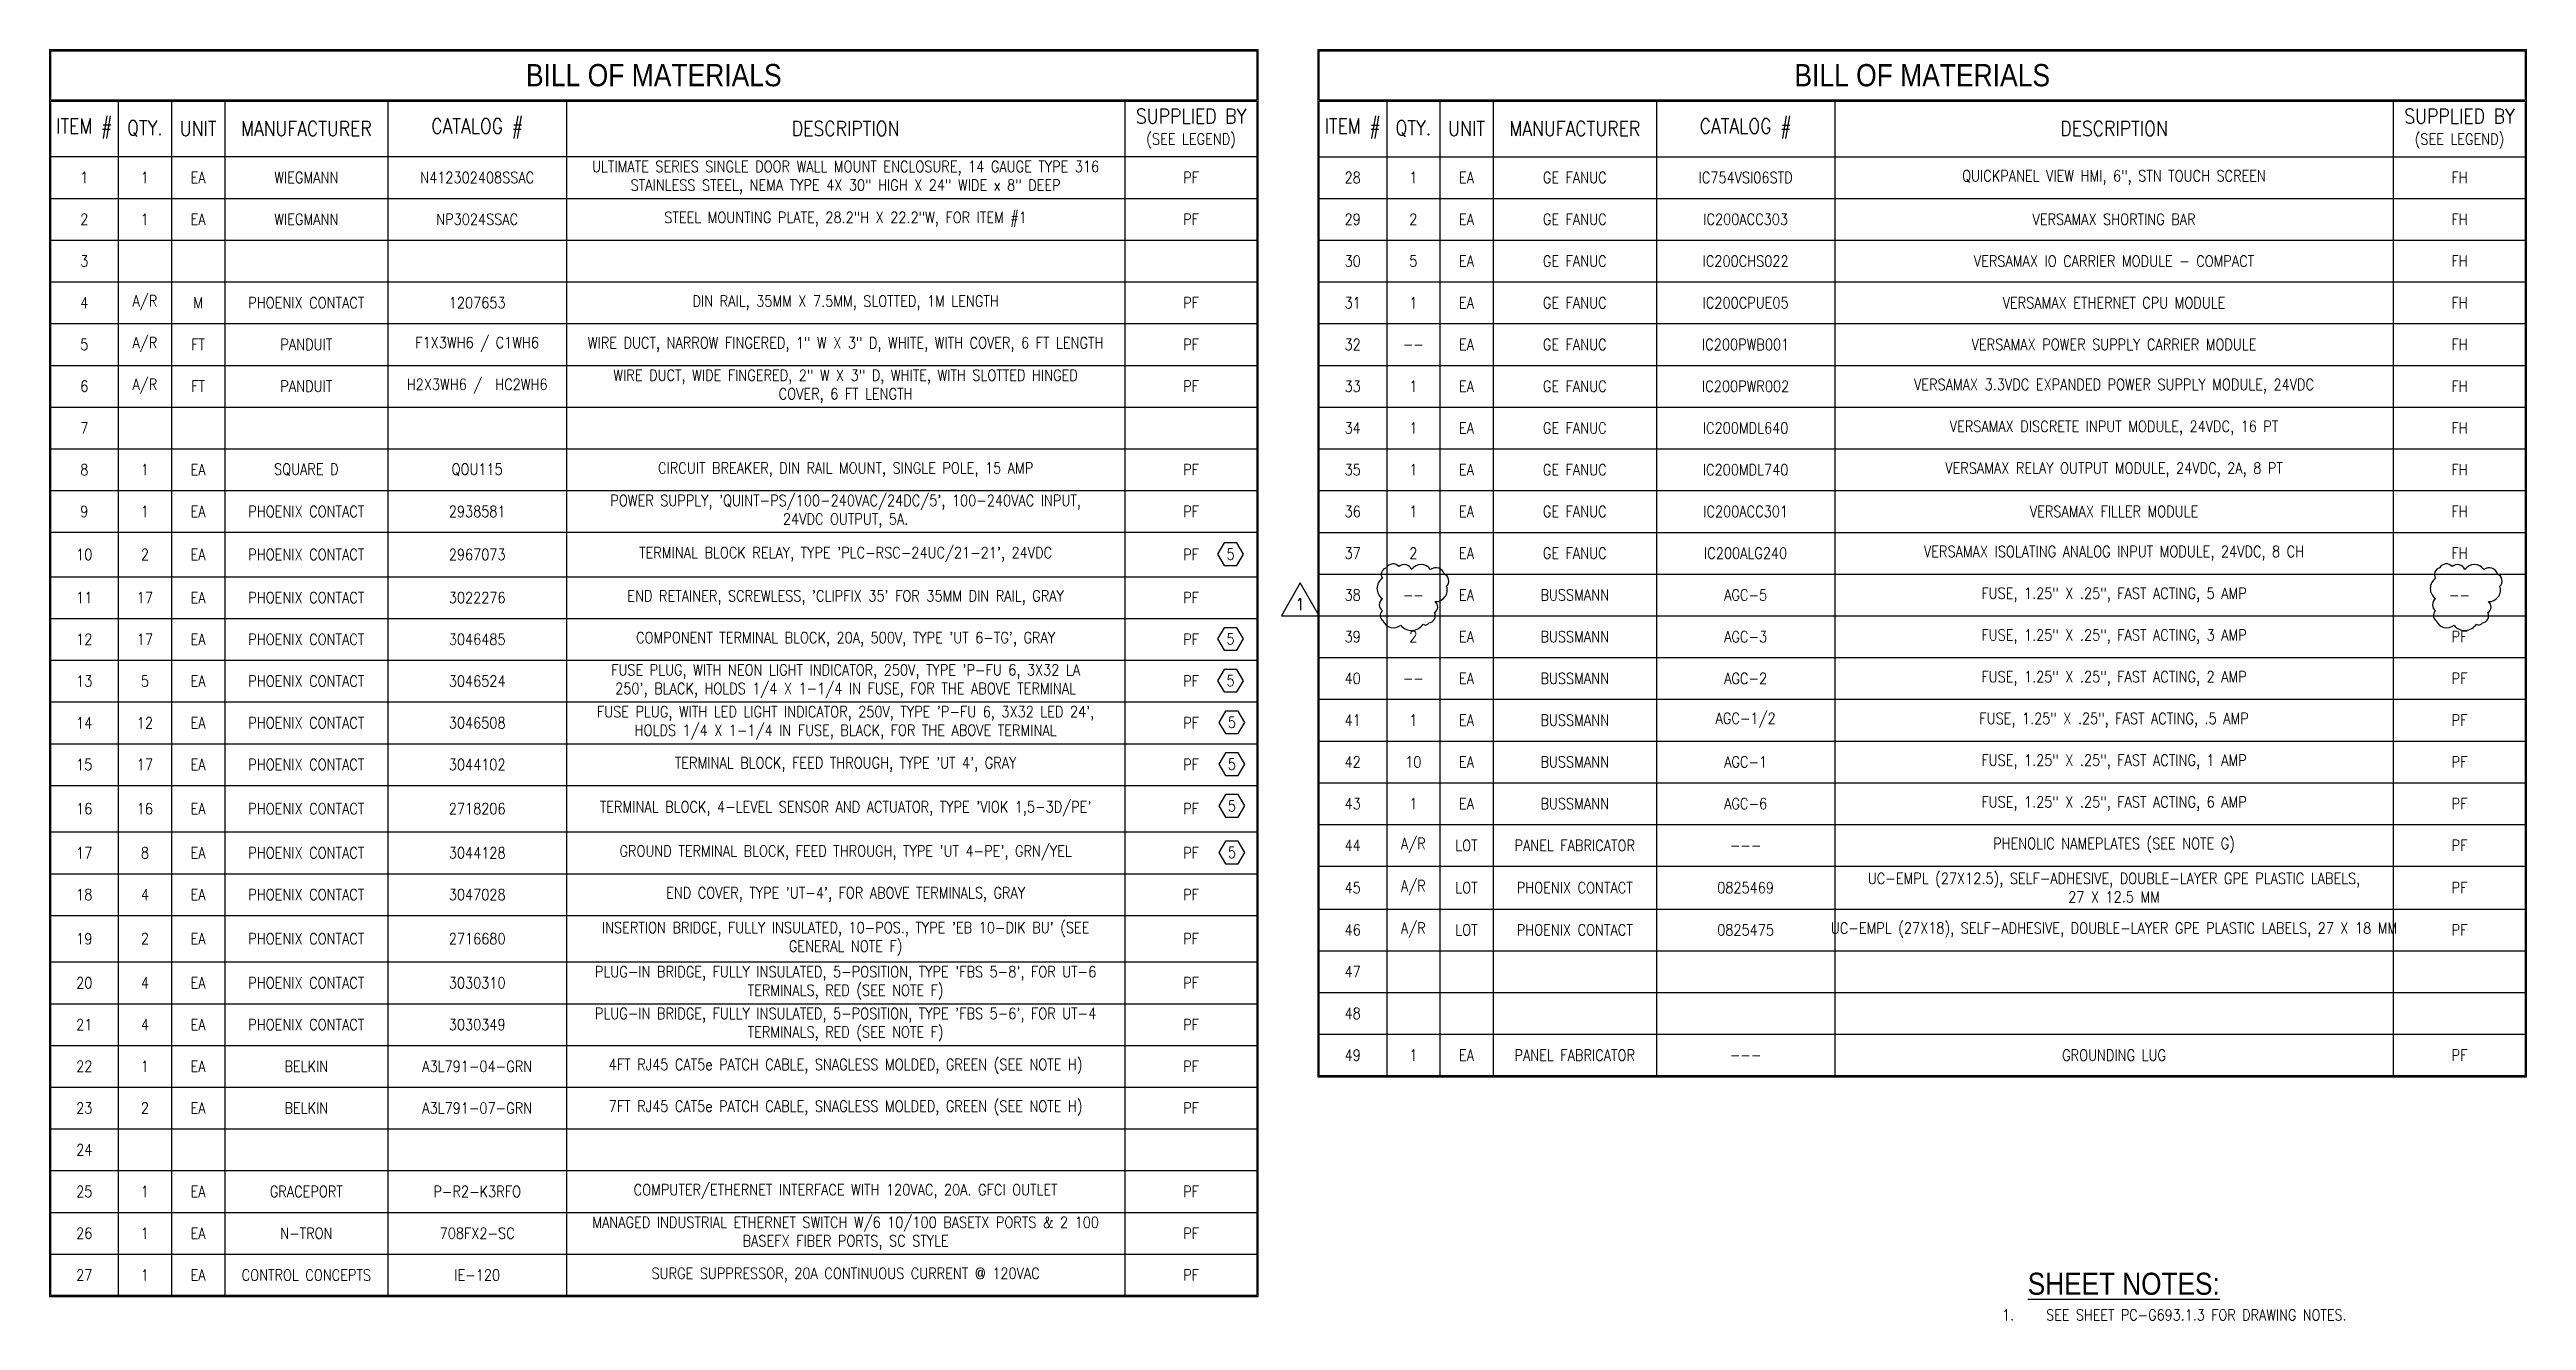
# Model space of a CAD drawing. Header units: inches. Extents: x -4 to 280, y -9 to 35.
# Drawn here: x 96.7 to 180.1, y -7.7 to 35.1 of the extents above; entities that cross this region are included whole.
import ezdxf
from ezdxf.enums import TextEntityAlignment as Align

# ---------------------------------------------------------------- set-up
doc = ezdxf.new("R2010")
doc.units = ezdxf.units.IN
doc.header["$LTSCALE"] = 0.5
doc.header["$MEASUREMENT"] = 0
for name, color, linetype, lineweight in [('G-Anno-Sheet-Note @ 4', 151, 'Continuous', 25), ('G-Anno-Std-Note @ 4', 151, 'Continuous', 25), ('Label', 7, 'Continuous', 5)]:
    doc.layers.add(name, color=color, linetype=linetype, lineweight=lineweight)
doc.layers.add('REV1', color=1, linetype='Continuous')
doc.styles.add('Note', font='romans.shx', dxfattribs={"width": 0.75})
doc.styles.add('RomanS', font='romans.shx', dxfattribs={"width": 0.85})

msp = doc.modelspace()

# ---------------------------------------------------------------- texts
at = {"layer": 'G-Anno-Sheet-Note @ 4', "insert": (162.40711, -6.11174), "char_height": 0.37125, "width": 20.0368339, "attachment_point": 1, "style": 'RomanS'}
msp.add_mtext('\\A1;{\\fArial|b0|i0|c0|p34;\\H2x;\\W1;   \\W0.85;\\LSHEET NOTES:\\H0.5x;\\P\\pi-1.485,l1.485,t1.485;}1.^ISEE SHEET PC-G693.1.3 FOR DRAWING NOTES.{\\H2x; }', dxfattribs=at)

# ---------------------------------------------------------------- blocks, each defined once
blk = doc.blocks.new('*T164')
at = {"layer": 'Label', "color": 0, "linetype": 'ByBlock', "lineweight": -2}
for p, q in [((-0.023, 0.022), (40.675, 0.022)), ((-0.023, 0.022), (-0.023, -41.992)), ((40.675, -1.692), (40.675, 0.022)), ((0.022, -0.023), (40.63, -0.023)), ((0.022, -1.669), (0.022, -0.023)), ((40.63, -0.023), (40.63, -1.669)), ((0.022, -1.669), (40.63, -1.669)), ((0.022, -1.714), (40.63, -1.714)), ((0.022, -3.587), (0.022, -1.714)), ((2.294, -1.714), (2.294, -41.947)), ((4.085, -1.714), (4.085, -41.947)), ((5.876, -1.714), (5.876, -41.947)), ((11.374, -1.714), (11.374, -41.947)), ((17.383, -1.714), (17.383, -41.947)), ((36.188, -1.714), (36.188, -41.947)), ((40.63, -1.714), (40.63, -41.947)), ((40.675, -3.587), (40.675, -1.692)), ((0.022, -3.587), (40.63, -3.587)), ((0.022, -4.993), (0.022, -3.587)), ((40.675, -4.993), (40.675, -3.587)), ((0.022, -4.993), (40.63, -4.993)), ((0.022, -6.4), (0.022, -4.993)), ((40.675, -6.4), (40.675, -4.993)), ((0.022, -6.4), (40.63, -6.4)), ((0.022, -7.806), (0.022, -6.4)), ((40.675, -7.806), (40.675, -6.4)), ((0.022, -7.806), (40.63, -7.806)), ((0.022, -9.212), (0.022, -7.806)), ((40.675, -9.212), (40.675, -7.806)), ((0.022, -9.212), (40.63, -9.212)), ((0.022, -10.618), (0.022, -9.212)), ((40.675, -10.618), (40.675, -9.212)), ((0.022, -10.618), (40.63, -10.618)), ((0.022, -12.025), (0.022, -10.618)), ((40.675, -12.025), (40.675, -10.618)), ((0.022, -12.025), (40.63, -12.025)), ((0.022, -13.431), (0.022, -12.025)), ((40.675, -13.431), (40.675, -12.025)), ((0.022, -13.431), (40.63, -13.431)), ((0.022, -14.837), (0.022, -13.431)), ((40.675, -14.837), (40.675, -13.431)), ((0.022, -14.837), (40.63, -14.837)), ((0.022, -16.243), (0.022, -14.837)), ((40.675, -16.243), (40.675, -14.837)), ((0.022, -16.243), (40.63, -16.243)), ((0.022, -17.74), (0.022, -16.243)), ((40.675, -17.74), (40.675, -16.243)), ((0.022, -17.74), (40.63, -17.74)), ((0.022, -19.146), (0.022, -17.74)), ((40.675, -19.146), (40.675, -17.74)), ((0.022, -19.146), (40.63, -19.146)), ((0.022, -20.552), (0.022, -19.146)), ((40.675, -20.552), (40.675, -19.146)), ((0.022, -20.552), (40.63, -20.552)), ((0.022, -21.959), (0.022, -20.552)), ((40.675, -21.959), (40.675, -20.552)), ((0.022, -21.959), (40.63, -21.959)), ((0.022, -23.365), (0.022, -21.959)), ((40.675, -23.365), (40.675, -21.959)), ((0.022, -23.365), (40.63, -23.365)), ((0.022, -24.771), (0.022, -23.365)), ((40.675, -24.771), (40.675, -23.365)), ((0.022, -24.771), (40.63, -24.771)), ((0.022, -26.339), (0.022, -24.771)), ((40.675, -26.339), (40.675, -24.771)), ((0.022, -26.339), (40.63, -26.339)), ((0.022, -27.745), (0.022, -26.339)), ((40.675, -27.745), (40.675, -26.339)), ((0.022, -27.745), (40.63, -27.745)), ((0.022, -29.151), (0.022, -27.745)), ((40.675, -29.151), (40.675, -27.745)), ((0.022, -29.151), (40.63, -29.151)), ((0.022, -30.719), (0.022, -29.151)), ((40.675, -30.719), (40.675, -29.151)), ((0.022, -30.719), (40.63, -30.719)), ((0.022, -32.125), (0.022, -30.719)), ((40.675, -32.125), (40.675, -30.719)), ((0.022, -32.125), (40.63, -32.125)), ((0.022, -33.532), (0.022, -32.125)), ((40.675, -33.532), (40.675, -32.125)), ((0.022, -33.532), (40.63, -33.532)), ((0.022, -34.938), (0.022, -33.532)), ((40.675, -34.938), (40.675, -33.532)), ((0.022, -34.938), (40.63, -34.938)), ((0.022, -36.344), (0.022, -34.938)), ((40.675, -36.344), (40.675, -34.938)), ((0.022, -36.344), (40.63, -36.344)), ((0.022, -37.75), (0.022, -36.344)), ((40.675, -37.75), (40.675, -36.344)), ((0.022, -37.75), (40.63, -37.75)), ((0.022, -39.157), (0.022, -37.75)), ((40.675, -39.157), (40.675, -37.75)), ((0.022, -39.157), (40.63, -39.157)), ((0.022, -40.563), (0.022, -39.157)), ((40.675, -40.563), (40.675, -39.157)), ((0.022, -40.563), (40.63, -40.563)), ((0.022, -41.947), (0.022, -40.563)), ((40.675, -41.992), (40.675, -40.563)), ((-0.023, -41.992), (40.675, -41.992)), ((0.022, -41.947), (40.63, -41.947))]:
    blk.add_line(p, q, dxfattribs=at)
at = {"layer": 'Label', "color": 0, "attachment_point": 5, "style": 'RomanS'}
for s, insert, char_height, width in [('\\A1;{\\fArial|b0|i0|c0|p34;\\C256;BILL OF MATERIALS}', (20.326, -0.846), 0.75, 40.35213), ('ITEM #', (1.147, -2.639), 0.5, 1.99394), ('QTY.', (3.189, -2.639), 0.5, 1.49095), ('UNIT', (4.98, -2.639), 0.5, 1.49095), ('MANUFACTURER', (8.625, -2.639), 0.5, 5.19864), ('CATALOG #', (14.379, -2.639), 0.5, 5.70829), ('DESCRIPTION', (26.786, -2.639), 0.5, 18.50554), ('SUPPLIED BY {\\H0.75x;(SEE LEGEND)}', (38.42, -2.639), 0.5, 4.16381), ('1', (1.147, -4.29), 0.375, 1.99394), ('1', (3.189, -4.29), 0.375, 1.49095), ('EA', (4.98, -4.29), 0.375, 1.49095), ('WIEGMANN ', (8.625, -4.29), 0.375, 5.19864), ('{\\C256;N412302408SSAC}', (14.379, -4.29), 0.375, 5.70829), ('ULTIMATE SERIES SINGLE DOOR WALL MOUNT ENCLOSURE, 14 GAUGE TYPE 316 STAINLESS STEEL, NEMA TYPE 4X 30" HIGH X 24" WIDE x 8" DEEP', (26.786, -4.29), 0.375, 18.50554), ('PF', (38.42, -4.29), 0.375, 4.16381), ('2', (1.147, -5.696), 0.375, 1.99394), ('1', (3.189, -5.696), 0.375, 1.49095), ('EA', (4.98, -5.696), 0.375, 1.49095), ('WIEGMANN ', (8.625, -5.696), 0.375, 5.19864), ('NP3024SSAC', (14.379, -5.696), 0.375, 5.70829), ('STEEL MOUNTING PLATE, 28.2"H X 22.2"W, FOR ITEM #1', (26.786, -5.696), 0.375, 18.50554), ('PF', (38.42, -5.696), 0.375, 4.16381), ('3', (1.147, -7.103), 0.375, 1.99394), ('4', (1.147, -8.509), 0.375, 1.99394), ('A/R', (3.189, -8.509), 0.375, 1.49095), ('M', (4.98, -8.509), 0.375, 1.49095), ('PHOENIX CONTACT', (8.625, -8.509), 0.375, 5.19864), ('1207653', (14.379, -8.509), 0.375, 5.70829), ('DIN RAIL, 35MM X 7.5MM, SLOTTED, 1M LENGTH', (26.786, -8.509), 0.375, 18.50554), ('PF', (38.42, -8.509), 0.375, 4.16381), ('5', (1.147, -9.915), 0.375, 1.99394), ('A/R', (3.189, -9.915), 0.375, 1.49095), ('FT', (4.98, -9.915), 0.375, 1.49095), ('PANDUIT', (8.625, -9.915), 0.375, 5.19864), ('F1X3WH6 / C1WH6', (14.379, -9.915), 0.375, 5.70829), ('WIRE DUCT, NARROW FINGERED, 1" W X 3" D, WHITE, WITH COVER, 6 FT LENGTH', (26.786, -9.915), 0.375, 18.50554), ('PF', (38.42, -9.915), 0.375, 4.16381), ('WIRE DUCT, WIDE FINGERED, 2" W X 3" D, WHITE, WITH SLOTTED HINGED COVER, 6 FT LENGTH', (26.786, -11.321), 0.375, 18.50554), ('6', (1.147, -11.321), 0.375, 1.99394), ('A/R', (3.189, -11.321), 0.375, 1.49095), ('FT', (4.98, -11.321), 0.375, 1.49095), ('PANDUIT', (8.625, -11.321), 0.375, 5.19864), ('H2X3WH6 /  HC2WH6', (14.379, -11.321), 0.375, 5.70829), ('PF', (38.42, -11.321), 0.375, 4.16381), ('7', (1.147, -12.728), 0.375, 1.99394), ('8', (1.147, -14.134), 0.375, 1.99394), ('1', (3.189, -14.134), 0.375, 1.49095), ('EA', (4.98, -14.134), 0.375, 1.49095), ('SQUARE D', (8.625, -14.134), 0.375, 5.19864), ('QOU115', (14.379, -14.134), 0.375, 5.70829), ('CIRCUIT BREAKER, DIN RAIL MOUNT, SINGLE POLE, 15 AMP', (26.786, -14.134), 0.375, 18.50554), ('PF', (38.42, -14.134), 0.375, 4.16381), ("POWER SUPPLY, 'QUINT-PS/100-240VAC/24DC/5', 100-240VAC INPUT, 24VDC OUTPUT, 5A.", (26.786, -15.54), 0.375, 18.50554), ('9', (1.147, -15.54), 0.375, 1.99394), ('1', (3.189, -15.54), 0.375, 1.49095), ('EA', (4.98, -15.54), 0.375, 1.49095), ('PHOENIX CONTACT', (8.625, -15.54), 0.375, 5.19864), ('2938581', (14.379, -15.54), 0.375, 5.70829), ('PF', (38.42, -15.54), 0.375, 4.16381), ("TERMINAL BLOCK RELAY, TYPE 'PLC-RSC-24UC/21-21', 24VDC ", (26.786, -16.992), 0.375, 18.50554), ('10', (1.147, -16.992), 0.375, 1.99394), ('2', (3.189, -16.992), 0.375, 1.49095), ('EA', (4.98, -16.992), 0.375, 1.49095), ('PHOENIX CONTACT', (8.625, -16.992), 0.375, 5.19864), ('2967073', (14.379, -16.992), 0.375, 5.70829), ('PF', (38.42, -16.992), 0.375, 4.16381), ('11', (1.147, -18.443), 0.375, 1.99394), ('17', (3.189, -18.443), 0.375, 1.49095), ('EA', (4.98, -18.443), 0.375, 1.49095), ('PHOENIX CONTACT', (8.625, -18.443), 0.375, 5.19864), ('3022276', (14.379, -18.443), 0.375, 5.70829), ("END RETAINER, SCREWLESS, 'CLIPFIX 35' FOR 35MM DIN RAIL, GRAY", (26.786, -18.443), 0.375, 18.50554), ('PF', (38.42, -18.443), 0.375, 4.16381), ('12', (1.147, -19.849), 0.375, 1.99394), ('17', (3.189, -19.849), 0.375, 1.49095), ('EA', (4.98, -19.849), 0.375, 1.49095), ('PHOENIX CONTACT', (8.625, -19.849), 0.375, 5.19864), ('3046485', (14.379, -19.849), 0.375, 5.70829), ("COMPONENT TERMINAL BLOCK, 20A, 500V, TYPE 'UT 6-TG', GRAY", (26.786, -19.849), 0.375, 18.50554), ('PF', (38.42, -19.849), 0.375, 4.16381), ("FUSE PLUG, WITH NEON LIGHT INDICATOR, 250V, TYPE 'P-FU 6, 3X32 LA 250', BLACK, HOLDS 1/4 X 1-1/4 IN FUSE, FOR THE ABOVE TERMINAL", (26.786, -21.255), 0.375, 18.50554), ('13', (1.147, -21.255), 0.375, 1.99394), ('5', (3.189, -21.255), 0.375, 1.49095), ('EA', (4.98, -21.255), 0.375, 1.49095), ('PHOENIX CONTACT', (8.625, -21.255), 0.375, 5.19864), ('3046524', (14.379, -21.255), 0.375, 5.70829), ('PF', (38.42, -21.255), 0.375, 4.16381), ('14', (1.147, -22.662), 0.375, 1.99394), ('12', (3.189, -22.662), 0.375, 1.49095), ('EA', (4.98, -22.662), 0.375, 1.49095), ('PHOENIX CONTACT', (8.625, -22.662), 0.375, 5.19864), ('3046508', (14.379, -22.662), 0.375, 5.70829), ("FUSE PLUG, WITH LED LIGHT INDICATOR, 250V, TYPE 'P-FU 6, 3X32 LED 24', HOLDS 1/4 X 1-1/4 IN FUSE, BLACK, FOR THE ABOVE TERMINAL", (26.786, -22.662), 0.375, 18.50554), ('PF', (38.42, -22.662), 0.375, 4.16381), ('15', (1.147, -24.068), 0.375, 1.99394), ('17', (3.189, -24.068), 0.375, 1.49095), ('EA', (4.98, -24.068), 0.375, 1.49095), ('PHOENIX CONTACT', (8.625, -24.068), 0.375, 5.19864), ('3044102', (14.379, -24.068), 0.375, 5.70829), ("TERMINAL BLOCK, FEED THROUGH, TYPE 'UT 4', GRAY", (26.786, -24.068), 0.375, 18.50554), ('PF', (38.42, -24.068), 0.375, 4.16381), ('16', (1.147, -25.555), 0.375, 1.99394), ('16', (3.189, -25.555), 0.375, 1.49095), ('EA', (4.98, -25.555), 0.375, 1.49095), ('PHOENIX CONTACT', (8.625, -25.555), 0.375, 5.19864), ('2718206', (14.379, -25.555), 0.375, 5.70829), ("TERMINAL BLOCK, 4-LEVEL SENSOR AND ACTUATOR, TYPE 'VIOK 1,5-3D/PE'", (26.786, -25.555), 0.375, 18.50554), ('PF', (38.42, -25.555), 0.375, 4.16381), ('17', (1.147, -27.042), 0.375, 1.99394), ('8', (3.189, -27.042), 0.375, 1.49095), ('EA', (4.98, -27.042), 0.375, 1.49095), ('PHOENIX CONTACT', (8.625, -27.042), 0.375, 5.19864), ('3044128', (14.379, -27.042), 0.375, 5.70829), ("GROUND TERMINAL BLOCK, FEED THROUGH, TYPE 'UT 4-PE', GRN/YEL", (26.786, -27.042), 0.375, 18.50554), ('PF', (38.42, -27.042), 0.375, 4.16381), ('18', (1.147, -28.448), 0.375, 1.99394), ('4', (3.189, -28.448), 0.375, 1.49095), ('EA', (4.98, -28.448), 0.375, 1.49095), ('PHOENIX CONTACT', (8.625, -28.448), 0.375, 5.19864), ('3047028', (14.379, -28.448), 0.375, 5.70829), ("\\A1;END COVER, TYPE 'UT-4', FOR ABOVE TERMINALS, GRAY", (26.786, -28.448), 0.375, 18.50554), ('PF', (38.42, -28.448), 0.375, 4.16381), ('19', (1.147, -29.935), 0.375, 1.99394), ('2', (3.189, -29.935), 0.375, 1.49095), ('EA', (4.98, -29.935), 0.375, 1.49095), ('PHOENIX CONTACT', (8.625, -29.935), 0.375, 5.19864), ('2716680', (14.379, -29.935), 0.375, 5.70829), ("INSERTION BRIDGE, FULLY INSULATED, 10-POS., TYPE 'EB 10-DIK BU' (SEE GENERAL NOTE F)", (26.786, -29.935), 0.375, 18.50554), ('PF', (38.42, -29.935), 0.375, 4.16381), ("PLUG-IN BRIDGE, FULLY INSULATED, 5-POSITION, TYPE 'FBS 5-8', FOR UT-6 TERMINALS, RED (SEE NOTE F)", (26.786, -31.422), 0.375, 18.50554), ('20', (1.147, -31.422), 0.375, 1.99394), ('4', (3.189, -31.422), 0.375, 1.49095), ('EA', (4.98, -31.422), 0.375, 1.49095), ('PHOENIX CONTACT', (8.625, -31.422), 0.375, 5.19864), ('3030310', (14.379, -31.422), 0.375, 5.70829), ('PF', (38.42, -31.422), 0.375, 4.16381), ("PLUG-IN BRIDGE, FULLY INSULATED, 5-POSITION, TYPE 'FBS 5-6', FOR UT-4 TERMINALS, RED (SEE NOTE F)", (26.786, -32.829), 0.375, 18.50554), ('21', (1.147, -32.829), 0.375, 1.99394), ('4', (3.189, -32.829), 0.375, 1.49095), ('EA', (4.98, -32.829), 0.375, 1.49095), ('PHOENIX CONTACT', (8.625, -32.829), 0.375, 5.19864), ('3030349 ', (14.379, -32.829), 0.375, 5.70829), ('PF', (38.42, -32.829), 0.375, 4.16381), ('22', (1.147, -34.235), 0.375, 1.99394), ('1', (3.189, -34.235), 0.375, 1.49095), ('EA', (4.98, -34.235), 0.375, 1.49095), ('BELKIN', (8.625, -34.235), 0.375, 5.19864), ('A3L791-04-GRN', (14.379, -34.235), 0.375, 5.70829), ('4FT RJ45 CAT5e PATCH CABLE, SNAGLESS MOLDED, GREEN (SEE NOTE H)', (26.786, -34.235), 0.375, 18.50554), ('PF', (38.42, -34.235), 0.375, 4.16381), ('23', (1.147, -35.641), 0.375, 1.99394), ('2', (3.189, -35.641), 0.375, 1.49095), ('EA', (4.98, -35.641), 0.375, 1.49095), ('BELKIN', (8.625, -35.641), 0.375, 5.19864), ('A3L791-07-GRN', (14.379, -35.641), 0.375, 5.70829), ('7FT RJ45 CAT5e PATCH CABLE, SNAGLESS MOLDED, GREEN (SEE NOTE H)', (26.786, -35.641), 0.375, 18.50554), ('PF', (38.42, -35.641), 0.375, 4.16381), ('24', (1.147, -37.047), 0.375, 1.99394), ('25', (1.147, -38.454), 0.375, 1.99394), ('1', (3.189, -38.454), 0.375, 1.49095), ('EA', (4.98, -38.454), 0.375, 1.49095), ('GRACEPORT', (8.625, -38.454), 0.375, 5.19864), ('P-R2-K3RFO', (14.379, -38.454), 0.375, 5.70829), ('COMPUTER/ETHERNET INTERFACE WITH 120VAC, 20A. GFCI OUTLET', (26.786, -38.454), 0.375, 18.50554), ('PF', (38.42, -38.454), 0.375, 4.16381), ('26', (1.147, -39.86), 0.375, 1.99394), ('1', (3.189, -39.86), 0.375, 1.49095), ('EA', (4.98, -39.86), 0.375, 1.49095), ('N-TRON', (8.625, -39.86), 0.375, 5.19864), ('708FX2-SC', (14.379, -39.86), 0.375, 5.70829), ('\\A1;MANAGED INDUSTRIAL ETHERNET SWITCH W/6 10/100 BASETX PORTS & 2 100 BASEFX FIBER PORTS, SC STYLE', (26.786, -39.86), 0.375, 18.50554), ('PF', (38.42, -39.86), 0.375, 4.16381), ('27', (1.147, -41.266), 0.375, 1.99394), ('1', (3.189, -41.266), 0.375, 1.49095), ('EA', (4.98, -41.266), 0.375, 1.49095), ('CONTROL CONCEPTS', (8.625, -41.266), 0.375, 5.19864), ('IE-120', (14.379, -41.266), 0.375, 5.70829), ('SURGE SUPPRESSOR, 20A CONTINUOUS CURRENT @ 120VAC', (26.786, -41.266), 0.375, 18.50554), ('PF', (38.42, -41.266), 0.375, 4.16381)]:
    blk.add_mtext(s, dxfattribs=dict(at, insert=insert, char_height=char_height, width=width))
blk = doc.blocks.new('*T210')
at = {"layer": 'Label', "color": 0, "linetype": 'ByBlock', "lineweight": -2}
for p, q in [((-0.023, 0.022), (40.675, 0.022)), ((-0.023, 0.022), (-0.023, -34.584)), ((40.675, -1.692), (40.675, 0.022)), ((0.022, -0.023), (40.63, -0.023)), ((0.022, -1.669), (0.022, -0.023)), ((40.63, -0.023), (40.63, -1.669)), ((0.022, -1.669), (40.63, -1.669)), ((0.022, -1.714), (40.63, -1.714)), ((0.022, -3.587), (0.022, -1.714)), ((2.294, -1.714), (2.294, -34.539)), ((4.085, -1.714), (4.085, -34.539)), ((5.876, -1.714), (5.876, -34.539)), ((11.374, -1.714), (11.374, -34.539)), ((17.383, -1.714), (17.383, -34.539)), ((36.188, -1.714), (36.188, -34.539)), ((40.63, -1.714), (40.63, -34.539)), ((40.675, -3.587), (40.675, -1.692)), ((0.022, -3.587), (40.63, -3.587)), ((0.022, -4.993), (0.022, -3.587)), ((40.675, -4.993), (40.675, -3.587)), ((0.022, -4.993), (40.63, -4.993)), ((0.022, -6.4), (0.022, -4.993)), ((40.675, -6.4), (40.675, -4.993)), ((0.022, -6.4), (40.63, -6.4)), ((0.022, -7.806), (0.022, -6.4)), ((40.675, -7.806), (40.675, -6.4)), ((0.022, -7.806), (40.63, -7.806)), ((0.022, -9.212), (0.022, -7.806)), ((40.675, -9.212), (40.675, -7.806)), ((0.022, -9.212), (40.63, -9.212)), ((0.022, -10.618), (0.022, -9.212)), ((40.675, -10.618), (40.675, -9.212)), ((0.022, -10.618), (40.63, -10.618)), ((0.022, -12.025), (0.022, -10.618)), ((40.675, -12.025), (40.675, -10.618)), ((0.022, -12.025), (40.63, -12.025)), ((0.022, -13.431), (0.022, -12.025)), ((40.675, -13.431), (40.675, -12.025)), ((0.022, -13.431), (40.63, -13.431)), ((0.022, -14.837), (0.022, -13.431)), ((40.675, -14.837), (40.675, -13.431)), ((0.022, -14.837), (40.63, -14.837)), ((0.022, -16.243), (0.022, -14.837)), ((40.675, -16.243), (40.675, -14.837)), ((0.022, -16.243), (40.63, -16.243)), ((0.022, -17.65), (0.022, -16.243)), ((40.675, -17.65), (40.675, -16.243)), ((0.022, -17.65), (40.63, -17.65)), ((0.022, -19.056), (0.022, -17.65)), ((40.675, -19.056), (40.675, -17.65)), ((0.022, -19.056), (40.63, -19.056)), ((0.022, -20.462), (0.022, -19.056)), ((40.675, -20.462), (40.675, -19.056)), ((0.022, -20.462), (40.63, -20.462)), ((0.022, -21.868), (0.022, -20.462)), ((40.675, -21.868), (40.675, -20.462)), ((0.022, -21.868), (40.63, -21.868)), ((0.022, -23.275), (0.022, -21.868)), ((40.675, -23.275), (40.675, -21.868)), ((0.022, -23.275), (40.63, -23.275)), ((0.022, -24.681), (0.022, -23.275)), ((40.675, -24.681), (40.675, -23.275)), ((0.022, -24.681), (40.63, -24.681)), ((0.022, -26.087), (0.022, -24.681)), ((40.675, -26.087), (40.675, -24.681)), ((0.022, -26.087), (40.63, -26.087)), ((0.022, -27.493), (0.022, -26.087)), ((40.675, -27.493), (40.675, -26.087)), ((0.022, -27.493), (40.63, -27.493)), ((0.022, -28.936), (0.022, -27.493)), ((40.675, -28.936), (40.675, -27.493)), ((0.022, -28.936), (40.63, -28.936)), ((0.022, -30.342), (0.022, -28.936)), ((40.675, -30.342), (40.675, -28.936)), ((0.022, -30.342), (40.63, -30.342)), ((0.022, -31.749), (0.022, -30.342)), ((40.675, -31.749), (40.675, -30.342)), ((0.022, -31.749), (40.63, -31.749)), ((0.022, -33.155), (0.022, -31.749)), ((40.675, -33.155), (40.675, -31.749)), ((0.022, -33.155), (40.63, -33.155)), ((0.022, -34.539), (0.022, -33.155)), ((40.675, -34.584), (40.675, -33.155)), ((-0.023, -34.584), (40.675, -34.584)), ((0.022, -34.539), (40.63, -34.539))]:
    blk.add_line(p, q, dxfattribs=at)
at = {"layer": 'Label', "color": 0, "attachment_point": 5, "style": 'RomanS'}
for s, insert, char_height, width in [('\\A1;{\\fArial|b0|i0|c0|p34;\\C256;BILL OF MATERIALS}', (20.326, -0.846), 0.75, 40.35213), ('ITEM #', (1.147, -2.639), 0.5, 1.99394), ('QTY.', (3.189, -2.639), 0.5, 1.49095), ('UNIT', (4.98, -2.639), 0.5, 1.49095), ('MANUFACTURER', (8.625, -2.639), 0.5, 5.19864), ('CATALOG #', (14.379, -2.639), 0.5, 5.70829), ('DESCRIPTION', (26.786, -2.639), 0.5, 18.50554), ('SUPPLIED BY {\\H0.75x;(SEE LEGEND)}', (38.42, -2.639), 0.5, 4.16381), ('28', (1.147, -4.29), 0.375, 1.99394), ('1', (3.189, -4.29), 0.375, 1.49095), ('EA', (4.98, -4.29), 0.375, 1.49095), ('GE FANUC', (8.625, -4.29), 0.375, 5.19864), ('IC754VSI06STD', (14.379, -4.29), 0.375, 5.70829), ('QUICKPANEL VIEW HMI, 6", STN TOUCH SCREEN', (26.786, -4.29), 0.375, 18.50554), ('FH', (38.42, -4.29), 0.375, 4.16381), ('29', (1.147, -5.696), 0.375, 1.99394), ('2', (3.189, -5.696), 0.375, 1.49095), ('EA', (4.98, -5.696), 0.375, 1.49095), ('GE FANUC', (8.625, -5.696), 0.375, 5.19864), ('IC200ACC303', (14.379, -5.696), 0.375, 5.70829), ('VERSAMAX SHORTING BAR', (26.786, -5.696), 0.375, 18.50554), ('FH', (38.42, -5.696), 0.375, 4.16381), ('30', (1.147, -7.103), 0.375, 1.99394), ('5', (3.189, -7.103), 0.375, 1.49095), ('EA', (4.98, -7.103), 0.375, 1.49095), ('GE FANUC', (8.625, -7.103), 0.375, 5.19864), ('IC200CHS022', (14.379, -7.103), 0.375, 5.70829), ('VERSAMAX IO CARRIER MODULE - COMPACT', (26.786, -7.103), 0.375, 18.50554), ('FH', (38.42, -7.103), 0.375, 4.16381), ('31', (1.147, -8.509), 0.375, 1.99394), ('1', (3.189, -8.509), 0.375, 1.49095), ('EA', (4.98, -8.509), 0.375, 1.49095), ('GE FANUC', (8.625, -8.509), 0.375, 5.19864), ('IC200CPUE05', (14.379, -8.509), 0.375, 5.70829), ('VERSAMAX ETHERNET CPU MODULE', (26.786, -8.509), 0.375, 18.50554), ('FH', (38.42, -8.509), 0.375, 4.16381), ('32', (1.147, -9.915), 0.375, 1.99394), ('--', (3.189, -9.915), 0.375, 1.49095), ('EA', (4.98, -9.915), 0.375, 1.49095), ('GE FANUC', (8.625, -9.915), 0.375, 5.19864), ('IC200PWB001', (14.379, -9.915), 0.375, 5.70829), ('VERSAMAX POWER SUPPLY CARRIER MODULE', (26.786, -9.915), 0.375, 18.50554), ('FH', (38.42, -9.915), 0.375, 4.16381), ('33', (1.147, -11.321), 0.375, 1.99394), ('1', (3.189, -11.321), 0.375, 1.49095), ('EA', (4.98, -11.321), 0.375, 1.49095), ('GE FANUC', (8.625, -11.321), 0.375, 5.19864), ('IC200PWR002', (14.379, -11.321), 0.375, 5.70829), ('VERSAMAX 3.3VDC EXPANDED POWER SUPPLY MODULE, 24VDC', (26.786, -11.321), 0.375, 18.50554), ('FH', (38.42, -11.321), 0.375, 4.16381), ('VERSAMAX DISCRETE INPUT MODULE, 24VDC, 16 PT', (26.786, -12.728), 0.375, 18.50554), ('34', (1.147, -12.728), 0.375, 1.99394), ('1', (3.189, -12.728), 0.375, 1.49095), ('EA', (4.98, -12.728), 0.375, 1.49095), ('GE FANUC', (8.625, -12.728), 0.375, 5.19864), ('IC200MDL640', (14.379, -12.728), 0.375, 5.70829), ('FH', (38.42, -12.728), 0.375, 4.16381), ('35', (1.147, -14.134), 0.375, 1.99394), ('1', (3.189, -14.134), 0.375, 1.49095), ('EA', (4.98, -14.134), 0.375, 1.49095), ('GE FANUC', (8.625, -14.134), 0.375, 5.19864), ('IC200MDL740', (14.379, -14.134), 0.375, 5.70829), ('VERSAMAX RELAY OUTPUT MODULE, 24VDC, 2A, 8 PT', (26.786, -14.134), 0.375, 18.50554), ('FH', (38.42, -14.134), 0.375, 4.16381), ('36', (1.147, -15.54), 0.375, 1.99394), ('1', (3.189, -15.54), 0.375, 1.49095), ('EA', (4.98, -15.54), 0.375, 1.49095), ('GE FANUC', (8.625, -15.54), 0.375, 5.19864), ('IC200ACC301', (14.379, -15.54), 0.375, 5.70829), ('VERSAMAX FILLER MODULE', (26.786, -15.54), 0.375, 18.50554), ('FH', (38.42, -15.54), 0.375, 4.16381), ('37', (1.147, -16.946), 0.375, 1.99394), ('2', (3.189, -16.946), 0.375, 1.49095), ('EA', (4.98, -16.946), 0.375, 1.49095), ('GE FANUC', (8.625, -16.946), 0.375, 5.19864), ('IC200ALG240', (14.379, -16.946), 0.375, 5.70829), ('VERSAMAX ISOLATING ANALOG INPUT MODULE, 24VDC, 8 CH', (26.786, -16.946), 0.375, 18.50554), ('FH', (38.42, -16.946), 0.375, 4.16381), ('38', (1.147, -18.353), 0.375, 1.99394), ('EA', (4.98, -18.353), 0.375, 1.49095), ('BUSSMANN', (8.625, -18.353), 0.375, 5.19864), ('AGC-5', (14.379, -18.353), 0.375, 5.70829), ('\\A1;FUSE, 1.25" X .25", FAST ACTING, 5 AMP', (26.786, -18.353), 0.375, 18.50554), ('--', (3.189, -18.353), 0.375, 1.49095), ('--', (38.42, -18.353), 0.375, 4.16381), ('39', (1.147, -19.759), 0.375, 1.99394), ('2', (3.189, -19.759), 0.375, 1.49095), ('EA', (4.98, -19.759), 0.375, 1.49095), ('BUSSMANN', (8.625, -19.759), 0.375, 5.19864), ('AGC-3', (14.379, -19.759), 0.375, 5.70829), ('\\A1;FUSE, 1.25" X .25", FAST ACTING, 3 AMP', (26.786, -19.759), 0.375, 18.50554), ('PF', (38.42, -19.759), 0.375, 4.16381), ('40', (1.147, -21.165), 0.375, 1.99394), ('--', (3.189, -21.165), 0.375, 1.49095), ('EA', (4.98, -21.165), 0.375, 1.49095), ('BUSSMANN', (8.625, -21.165), 0.375, 5.19864), ('AGC-2', (14.379, -21.165), 0.375, 5.70829), ('\\A1;FUSE, 1.25" X .25", FAST ACTING, 2 AMP', (26.786, -21.165), 0.375, 18.50554), ('PF', (38.42, -21.165), 0.375, 4.16381), ('41', (1.147, -22.571), 0.375, 1.99394), ('1', (3.189, -22.571), 0.375, 1.49095), ('EA', (4.98, -22.571), 0.375, 1.49095), ('BUSSMANN', (8.625, -22.571), 0.375, 5.19864), ('AGC-1/2', (14.379, -22.571), 0.375, 5.70829), ('\\A1;FUSE, 1.25" X .25", FAST ACTING, .5 AMP', (26.786, -22.571), 0.375, 18.50554), ('PF', (38.42, -22.571), 0.375, 4.16381), ('42', (1.147, -23.978), 0.375, 1.99394), ('10', (3.189, -23.978), 0.375, 1.49095), ('EA', (4.98, -23.978), 0.375, 1.49095), ('BUSSMANN', (8.625, -23.978), 0.375, 5.19864), ('AGC-1', (14.379, -23.978), 0.375, 5.70829), ('\\A1;FUSE, 1.25" X .25", FAST ACTING, 1 AMP', (26.786, -23.978), 0.375, 18.50554), ('PF', (38.42, -23.978), 0.375, 4.16381), ('43', (1.147, -25.384), 0.375, 1.99394), ('1', (3.189, -25.384), 0.375, 1.49095), ('EA', (4.98, -25.384), 0.375, 1.49095), ('BUSSMANN', (8.625, -25.384), 0.375, 5.19864), ('AGC-6', (14.379, -25.384), 0.375, 5.70829), ('\\A1;FUSE, 1.25" X .25", FAST ACTING, 6 AMP', (26.786, -25.384), 0.375, 18.50554), ('PF', (38.42, -25.384), 0.375, 4.16381), ('44', (1.147, -26.79), 0.375, 1.99394), ('A/R', (3.189, -26.79), 0.375, 1.49095), ('LOT', (4.98, -26.79), 0.375, 1.49095), ('PANEL FABRICATOR', (8.625, -26.79), 0.375, 5.19864), ('PHENOLIC NAMEPLATES (SEE NOTE G)', (26.786, -26.79), 0.375, 18.50554), ('PF', (38.42, -26.79), 0.375, 4.16381), ('---', (14.379, -26.79), 0.375, 5.70829), ('45', (1.147, -28.215), 0.375, 1.99394), ('A/R', (3.189, -28.215), 0.375, 1.49095), ('LOT', (4.98, -28.215), 0.375, 1.49095), ('PHOENIX CONTACT', (8.625, -28.215), 0.375, 5.19864), ('0825469', (14.379, -28.215), 0.375, 5.70829), ('UC-EMPL (27X12.5), SELF-ADHESIVE, DOUBLE-LAYER GPE PLASTIC LABELS, 27 X 12.5 MM', (26.786, -28.215), 0.375, 18.50554), ('PF', (38.42, -28.215), 0.375, 4.16381), ('46', (1.147, -29.639), 0.375, 1.99394), ('A/R', (3.189, -29.639), 0.375, 1.49095), ('LOT', (4.98, -29.639), 0.375, 1.49095), ('PHOENIX CONTACT', (8.625, -29.639), 0.375, 5.19864), ('0825475', (14.379, -29.639), 0.375, 5.70829), ('UC-EMPL (27X18), SELF-ADHESIVE, DOUBLE-LAYER GPE PLASTIC LABELS, 27 X 18 MM', (26.786, -29.639), 0.375, 18.50554), ('PF', (38.42, -29.639), 0.375, 4.16381), ('47', (1.147, -31.046), 0.375, 1.99394), ('48', (1.147, -32.452), 0.375, 1.99394), ('49', (1.147, -33.858), 0.375, 1.99394), ('1', (3.189, -33.858), 0.375, 1.49095), ('EA', (4.98, -33.858), 0.375, 1.49095), ('PANEL FABRICATOR', (8.625, -33.858), 0.375, 5.19864), ('---', (14.379, -33.858), 0.375, 5.70829), ('GROUNDING LUG', (26.786, -33.858), 0.375, 18.50554), ('PF', (38.42, -33.858), 0.375, 4.16381)]:
    blk.add_mtext(s, dxfattribs=dict(at, insert=insert, char_height=char_height, width=width))
blk = doc.blocks.new('Anno_Hexagon')
at = {"color": 0, "linetype": 'ByBlock', "lineweight": -2}
blk.add_lwpolyline([(1.17, 0), (0.58, 1.01), (-0.58, 1.01), (-1.17, 0), (-0.58, -1.01), (0.58, -1.01)], close=True, dxfattribs=at)
at = {"color": 0, "linetype": 'ByBlock', "lineweight": -2, "style": 'Note', "width": 0.85}
blk.add_attdef('ID', text='', height=1, dxfattribs=at).set_placement((0, 0), align=Align.MIDDLE)
blk = doc.blocks.new('RevTriangle')
at = {"color": 1}
blk.add_lwpolyline([(0.003, 0.165), (-0.144, -0.09), (0.15, -0.09)], close=True, dxfattribs=at)
at = {"color": 41, "style": 'RomanS', "width": 0.85}
blk.add_attdef('REV', text='', height=0.0938, dxfattribs=at).set_placement((0, 0), align=Align.MIDDLE)

# ---------------------------------------------------------------- linework, layer by layer
at = {"layer": 'REV1'}
for points in [[(143.16273, 17.57978, 0.52056705), (142.52467, 17.57978, 0.52056705), (142.09931, 17.67641, 0.52056705), (141.67394, 17.63776, 0.52056705), (141.53859, 17.28991, 0.52056705), (141.53859, 16.59422, 0.52056705), (141.53859, 16.1884, 0.52056705), (141.55793, 15.85988, 0.52056705), (142.15731, 15.70528, 0.52056705), (142.91137, 15.74393, 0.52056705), (143.10472, 15.78258, 0.52056705), (143.29807, 16.13043, 0.52056705), (143.31741, 16.4976, 0.52056705), (143.70411, 17.01937, 0.52056705), (143.62677, 17.42518, 0.52056705)], [(178.6323, 17.57978, 0.52056705), (177.99425, 17.57978, 0.52056705), (177.56888, 17.67641, 0.52056705), (177.14351, 17.63776, 0.52056705), (177.00816, 17.28991, 0.52056705), (177.00816, 16.59422, 0.52056705), (177.00816, 16.1884, 0.52056705), (177.0275, 15.85988, 0.52056705), (177.62688, 15.70528, 0.52056705), (178.38095, 15.74393, 0.52056705), (178.57429, 15.78258, 0.52056705), (178.76765, 16.13043, 0.52056705), (178.78698, 16.4976, 0.52056705), (179.17368, 17.01937, 0.52056705), (179.09634, 17.42518, 0.52056705)]]:
    msp.add_lwpolyline(points, format="xyb", close=True, dxfattribs=at)

# ---------------------------------------------------------------- block references
for name, p in [('*T164', (96.67772, 35.07679)), ('*T210', (139.39236, 35.07561))]:
    msp.add_blockref(name, p)
at = {"layer": 'G-Anno-Std-Note @ 4', "xscale": 0.375, "yscale": 0.375, "zscale": 0.375}
for p in [(136.42566, 18.09859), (136.42566, 15.241), (136.42566, 13.83475), (136.47066, 12.4285), (136.47066, 11.02225), (136.47066, 9.616), (136.47066, 8.04814)]:
    msp.add_blockref('Anno_Hexagon', p, dxfattribs=at).add_auto_attribs({'ID': '5'})
at = {"layer": 'REV1', "xscale": 4.347247272888012, "yscale": 4.347247272888012, "zscale": 4.347247272888012}
msp.add_blockref('RevTriangle', (138.76307, 16.41057), dxfattribs=at).add_auto_attribs({'REV': '1'})

msp.set_redraw_order([(e.dxf.handle, doc.entitydb.next_handle()) for e in msp.query("TEXT MTEXT ATTDEF DIMENSION ARC_DIMENSION")])  # texts and dimensions are drawn at this point

doc.saveas('drawing.dxf')
